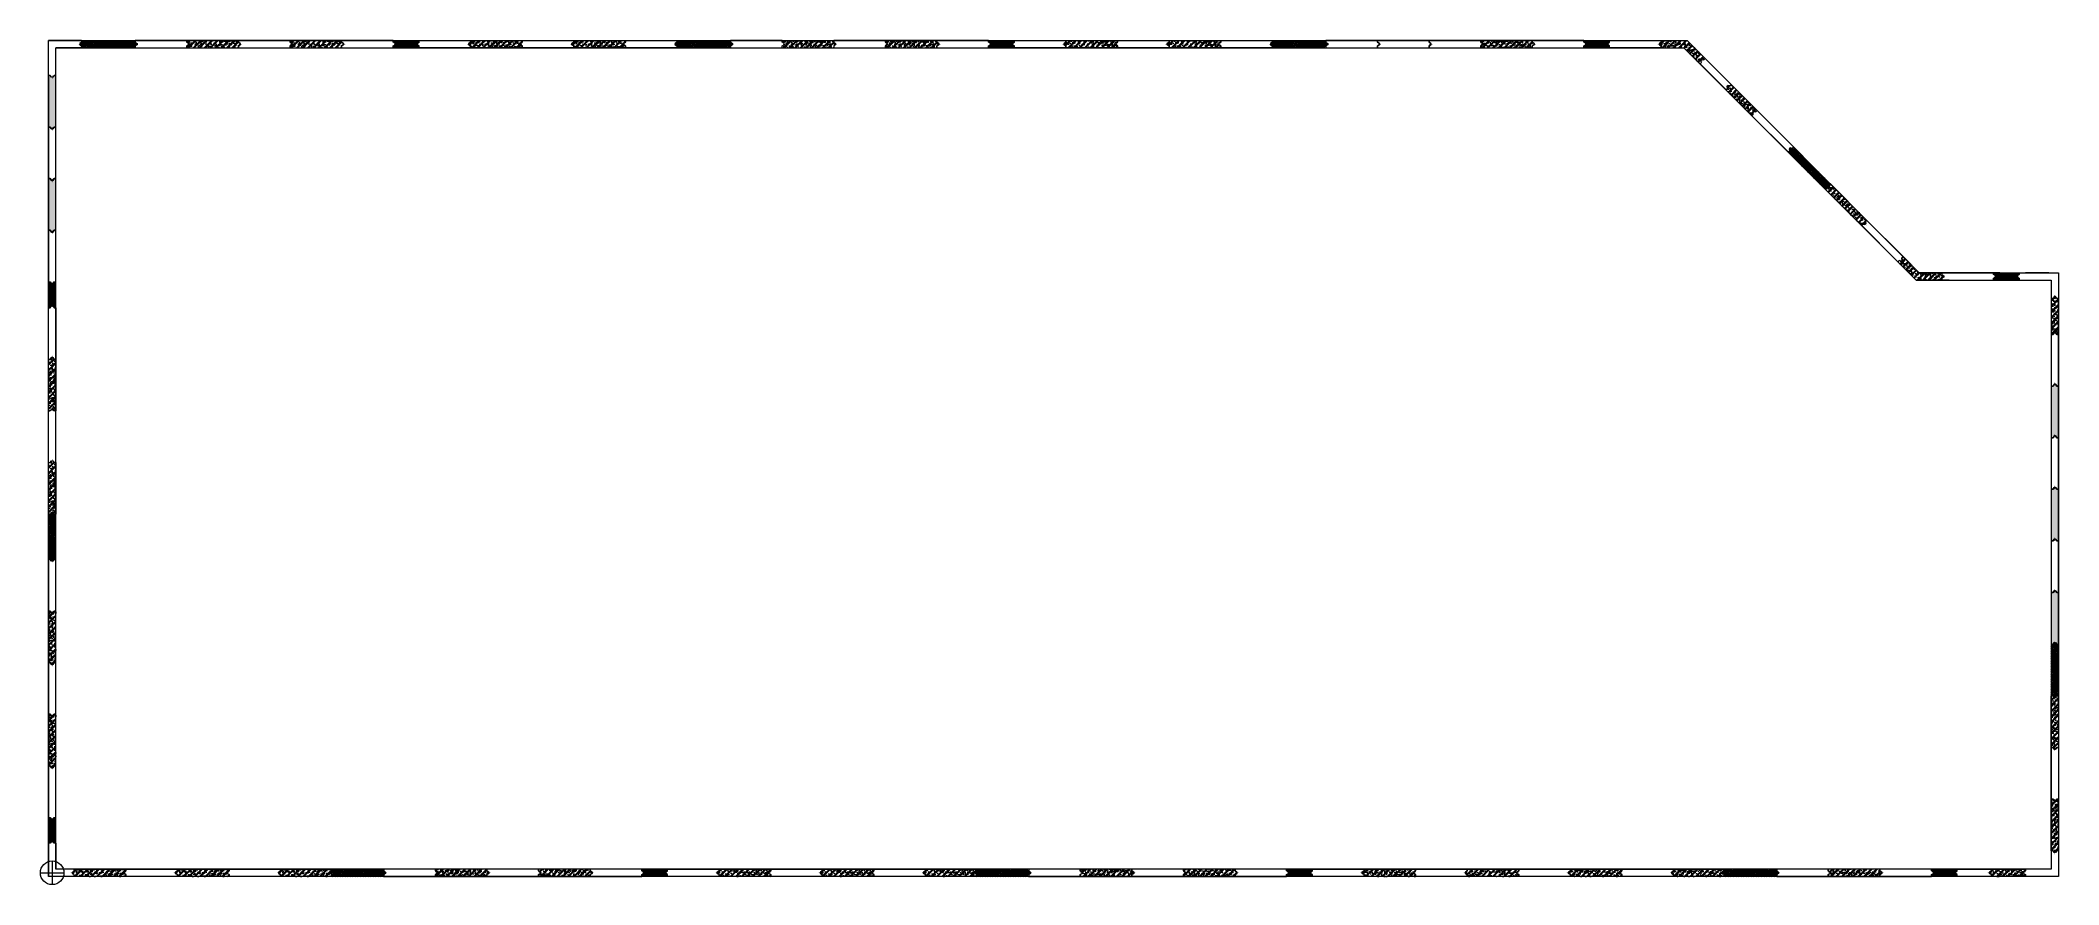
# Model space of a CAD drawing. Header units: millimetres. Extents: x -1281 to 217800, y -1281 to 90300.
import ezdxf

# ---------------------------------------------------------------- set-up
doc = ezdxf.new("R2010")
doc.units = ezdxf.units.MM
doc.layers.get('Defpoints').update_dxf_attribs({"color": 151, "lineweight": 9})
doc.layers.add('A-SYM', color=7, linetype='Continuous')
doc.layers.add('NDC_S_DIAPHGRAM WALL', color=3, linetype='Continuous', lineweight=20)
doc.layers.add('NDC_S_HATCH COLUMN AND WALL', color=251, linetype='Continuous', lineweight=13)
pattern_1 = [(50, (0, 0), (717.2602, -62.7521), [75, -825]), (355, (0, 0), (-138.7513, 752.1921), [60, -660]), (100.4514, (59.8, -5.2), (578.5094, 689.4395), [63.7402, -701.142]), (46.1842, (0, 200), (1067.241, -165.519), [112.5, -1237.5]), (96.6356, (88.9, 186.2), (934.6627, 974.118), [95.6103, -1051.713]), (351.1842, (0, 200), (934.662, 974.1186), [90, -990]), (21, (100, 150), (596.907, -402.6189), [75, -825]), (326, (100, 150), (243.3153, 725.15), [60, -660]), (71.4514, (149.74, 116.45), (840.2226, 322.5305), [63.7402, -701.142]), (37.5, (0, 0), (12.15986, 332.89385), [0, -652, 0, -670, 0, -662.5]), (7.5, (0, 0), (263.06954, 394.4117), [0, -382, 0, -637, 0, -252.5]), (327.5, (-223, 0), (533.82244, -22.55487), [0, -250, 0, -780, 0, -1035]), (317.5, (-323, 0), (583.1862, 100.105), [0, -325, 0, -518, 0, -735]), (45, (0, 0), (-300.5204, 300.5204), []), (45, (0, 122.5), (-300.5204, 300.5204), [])]

# ---------------------------------------------------------------- blocks, each defined once
blk = doc.blocks.new('x_tuongvay$0$1')
at = {"layer": 'NDC_S_DIAPHGRAM WALL', "ltscale": 0.01}
for p, q in [((530017, 524834), (535617, 524834)), ((530017, 524634), (530017, 524834)), ((530217, 524509), (530017, 524634)), ((530017, 524234), (530217, 524359)), ((530017, 524034), (530017, 524234)), ((535617, 524034), (530017, 524034)), ((530217, 524359), (530217, 524509)), ((535617, 524834), (535617, 524634)), ((535617, 524634), (535817, 524509)), ((535817, 524359), (535617, 524234)), ((535617, 524234), (535617, 524034)), ((535817, 524509), (535817, 524359))]:
    blk.add_line(p, q, dxfattribs=at)
at = {"layer": 'NDC_S_DIAPHGRAM WALL', "ltscale": 50, "const_width": 30}
for points in [[(530324, 524434), (530024, 524434)], [(535710, 524434), (536010, 524434)]]:
    blk.add_lwpolyline(points, dxfattribs=at)
at = {"layer": 'NDC_S_DIAPHGRAM WALL', "ltscale": 50, "const_width": 40}
for points in [[(530237, 524434, -1), (530197, 524434, -1)], [(535797, 524434, 1), (535837, 524434, 1)]]:
    blk.add_lwpolyline(points, format="xyb", close=True, dxfattribs=at)
blk = doc.blocks.new('tv2')
at = {"layer": 'NDC_S_DIAPHGRAM WALL'}
for p, q in [((1450, 95328), (1450, 99128)), ((5050, 99128), (1450, 99128)), ((5050, 98328), (2250, 98328)), ((2250, 95328), (2250, 98328))]:
    blk.add_line(p, q, dxfattribs=at)
at = {"layer": 'NDC_S_DIAPHGRAM WALL', "ltscale": 0.01}
for p, q in [((5050, 98928), (4850, 98803)), ((4850, 98803), (4850, 98653)), ((4850, 98653), (5050, 98528)), ((5050, 99128), (5050, 98928)), ((5050, 98528), (5050, 98328)), ((1650, 95328), (1450, 95328)), ((1775, 95128), (1650, 95328)), ((1925, 95128), (1775, 95128)), ((2050, 95328), (1925, 95128)), ((2250, 95328), (2050, 95328))]:
    blk.add_line(p, q, dxfattribs=at)
at = {"layer": 'NDC_S_DIAPHGRAM WALL', "ltscale": 50, "const_width": 30}
for points in [[(4742, 98728), (5042, 98728)], [(1850, 95235), (1850, 94935)]]:
    blk.add_lwpolyline(points, dxfattribs=at)
at = {"layer": 'NDC_S_DIAPHGRAM WALL', "ltscale": 50, "const_width": 40}
for points in [[(4830, 98728, -1), (4870, 98728, -1)], [(1850, 95148, 1), (1850, 95108, 1)]]:
    blk.add_lwpolyline(points, format="xyb", close=True, dxfattribs=at)
blk = doc.blocks.new('TV3')
at = {"layer": 'NDC_S_DIAPHGRAM WALL', "ltscale": 0.01}
for p, q in [((-200, -3070), (-400, -3070)), ((-75, -2870), (-200, -3070)), ((75, -2870), (-75, -2870)), ((200, -3070), (75, -2870)), ((400, -3070), (200, -3070)), ((2200, -6195), (2400, -6070)), ((2200, -6345), (2200, -6195)), ((2400, -6470), (2200, -6345)), ((2400, -6070), (2400, -5870)), ((2400, -6670), (2400, -6470))]:
    blk.add_line(p, q, dxfattribs=at)
at = {"layer": 'NDC_S_DIAPHGRAM WALL'}
for p, q in [((-400, -3070), (-400, -6670)), ((400, -3070), (400, -5870)), ((2400, -5870), (400, -5870)), ((2400, -6670), (-400, -6670))]:
    blk.add_line(p, q, dxfattribs=at)
at = {"layer": 'NDC_S_DIAPHGRAM WALL', "ltscale": 50, "const_width": 40}
for points in [[(0, -2890, -1), (0, -2850, -1)], [(2180, -6270, 1), (2220, -6270, 1)]]:
    blk.add_lwpolyline(points, format="xyb", close=True, dxfattribs=at)
at = {"layer": 'NDC_S_DIAPHGRAM WALL', "ltscale": 50, "const_width": 30}
for points in [[(0, -2977), (0, -2677)], [(2093, -6270), (2393, -6270)]]:
    blk.add_lwpolyline(points, dxfattribs=at)
blk = doc.blocks.new('tv4')
at = {"layer": 'NDC_S_DIAPHGRAM WALL', "ltscale": 0.01}
for p, q in [((206600, -4210), (206800, -4085)), ((206600, -4360), (206600, -4210)), ((206800, -4485), (206600, -4360)), ((206800, -4085), (206800, -3885)), ((206800, -3885), (210500, -3885)), ((210500, -4085), (210300, -4210)), ((210300, -4210), (210300, -4360)), ((210300, -4360), (210500, -4485)), ((210500, -3885), (210500, -4085)), ((206800, -4685), (206800, -4485)), ((210500, -4685), (206800, -4685)), ((210500, -4485), (210500, -4685))]:
    blk.add_line(p, q, dxfattribs=at)
at = {"layer": 'NDC_S_DIAPHGRAM WALL', "ltscale": 50, "const_width": 30}
for points in [[(206707, -4285), (206407, -4285)], [(210193, -4285), (210493, -4285)]]:
    blk.add_lwpolyline(points, dxfattribs=at)
at = {"layer": 'NDC_S_DIAPHGRAM WALL', "ltscale": 50, "const_width": 40}
for points in [[(206620, -4285, 1), (206580, -4285, 1)], [(210280, -4285, -1), (210320, -4285, -1)]]:
    blk.add_lwpolyline(points, format="xyb", close=True, dxfattribs=at)
blk = doc.blocks.new('tv5')
at = {"layer": 'NDC_S_DIAPHGRAM WALL', "ltscale": 0.01}
for p, q in [((221485, 62300), (221285, 62300)), ((221285, 62300), (221285, 58400)), ((221610, 62500), (221485, 62300)), ((221760, 62500), (221610, 62500)), ((221885, 62300), (221760, 62500)), ((222085, 62300), (221885, 62300)), ((222085, 58400), (222085, 62300)), ((221285, 58400), (221485, 58400)), ((221485, 58400), (221610, 58600)), ((221610, 58600), (221760, 58600)), ((221760, 58600), (221885, 58400)), ((221885, 58400), (222085, 58400))]:
    blk.add_line(p, q, dxfattribs=at)
at = {"layer": 'NDC_S_DIAPHGRAM WALL', "ltscale": 50, "const_width": 40}
for points in [[(221685, 62480, -1), (221685, 62520, -1)], [(221685, 58620, 1), (221685, 58580, 1)]]:
    blk.add_lwpolyline(points, format="xyb", close=True, dxfattribs=at)
at = {"layer": 'NDC_S_DIAPHGRAM WALL', "ltscale": 50, "const_width": 30}
for points in [[(221685, 62393), (221685, 62693)], [(221685, 58707), (221685, 58407)]]:
    blk.add_lwpolyline(points, dxfattribs=at)
blk = doc.blocks.new('tv6')
at = {"layer": 'NDC_S_DIAPHGRAM WALL', "ltscale": 0.01}
for p, q in [((175083, 95249), (175283, 95374)), ((175083, 95099), (175083, 95249)), ((175283, 94974), (175083, 95099)), ((175283, 95374), (175283, 95574)), ((175283, 94774), (175283, 94974)), ((179497, 93028), (179639, 93170)), ((179586, 93400), (179692, 93506)), ((179639, 93170), (179586, 93400)), ((179692, 93506), (179922, 93453)), ((179922, 93453), (180063, 93594))]:
    blk.add_line(p, q, dxfattribs=at)
at = {"layer": 'NDC_S_DIAPHGRAM WALL'}
for p, q in [((175283, 95574), (178083, 95574)), ((175283, 94774), (177752, 94774)), ((177752, 94774), (179497, 93028)), ((178083, 95574), (180063, 93594))]:
    blk.add_line(p, q, dxfattribs=at)
at = {"layer": 'NDC_S_DIAPHGRAM WALL', "ltscale": 50, "const_width": 30}
for points in [[(175191, 95174), (174891, 95174)], [(179563, 93529), (179775, 93316)]]:
    blk.add_lwpolyline(points, dxfattribs=at)
at = {"layer": 'NDC_S_DIAPHGRAM WALL', "ltscale": 50, "const_width": 40}
for points in [[(175103, 95174, 1), (175063, 95174, 1)], [(179625, 93467, 1), (179653, 93439, 1)]]:
    blk.add_lwpolyline(points, format="xyb", close=True, dxfattribs=at)
blk = doc.blocks.new('tv7')
at = {"layer": 'NDC_S_DIAPHGRAM WALL', "ltscale": 0.01}
for p, q in [((179756, 88634), (179898, 88775)), ((182574, 85816), (179756, 88634)), ((179845, 89005), (179951, 89111)), ((179898, 88775), (179845, 89005)), ((179951, 89111), (180181, 89058)), ((180181, 89058), (180322, 89199)), ((180322, 89199), (183140, 86381)), ((182716, 85957), (182574, 85816)), ((182769, 86293), (182663, 86187)), ((182663, 86187), (182716, 85957)), ((182999, 86240), (182769, 86293)), ((183140, 86381), (182999, 86240))]:
    blk.add_line(p, q, dxfattribs=at)
at = {"layer": 'NDC_S_DIAPHGRAM WALL', "ltscale": 50, "const_width": 30}
for points in [[(179974, 88982), (179762, 89194)], [(182640, 86316), (182852, 86104)]]:
    blk.add_lwpolyline(points, dxfattribs=at)
at = {"layer": 'NDC_S_DIAPHGRAM WALL', "ltscale": 50, "const_width": 40}
for points in [[(179912, 89044, 1), (179884, 89072, 1)], [(182702, 86254, -1), (182730, 86226, -1)]]:
    blk.add_lwpolyline(points, format="xyb", close=True, dxfattribs=at)

msp = doc.modelspace()

# ---------------------------------------------------------------- hatches: boundary and pattern name
at = {"layer": 'NDC_S_HATCH COLUMN AND WALL', "ltscale": 500}
h = msp.add_hatch(dxfattribs=at)
h.set_pattern_fill('ANSI37', color=256, scale=50, angle=100)
h.paths.add_polyline_path([(9020, 89500), (9020, 89700), (9220, 89825), (9220, 89880, -0.4142131), (9200, 89900, -0.4142131), (9220, 89920), (9220, 89975), (9020, 90100), (9020, 90300), (3200, 90300), (3200, 90100), (3000, 89975), (3000, 89920, -0.4142131), (3020, 89900, -0.4142131), (3000, 89880), (3000, 89825), (3200, 89700), (3200, 89500)])
at = {"layer": 'NDC_S_HATCH COLUMN AND WALL'}
h = msp.add_hatch(dxfattribs=at)
h.set_pattern_fill('BT-01', color=256, scale=100, pattern_type=2)
h.set_pattern_definition([(50, (-11200, -2642), (717.2602, -62.752), [75, -825]), (355, (-11200, -2642), (-138.7513, 752.192), [60, -660]), (100.4514, (-11140.2, -2647.2), (578.5094, 689.4395), [63.74, -701.142]), (46.1842, (-11200, -2442), (1067.241, -165.519), [112.5, -1237.5]), (96.6356, (-11111.1, -2455.8), (934.663, 974.118), [95.61, -1051.713]), (351.1842, (-11200, -2442), (934.662, 974.119), [90, -990]), (21, (-11100, -2492), (596.907, -402.619), [75, -825]), (326, (-11100, -2492), (243.3153, 725.15), [60, -660]), (71.4514, (-11050.26, -2525.5), (840.2226, 322.5305), [63.74, -701.142]), (37.5, (-11200, -2641.97), (12.15986, 332.89385), [0, -652, 0, -670, 0, -662.5]), (7.5, (-11200, -2641.97), (263.0695, 394.4117), [0, -382, 0, -637, 0, -252.5]), (327.5, (-11423, -2641.97), (533.8224, -22.5549), [0, -250, 0, -780, 0, -1035]), (317.5, (-11523, -2641.97), (583.1862, 100.105), [0, -325, 0, -518, 0, -735]), (45, (-11200, -2641.97), (-300.5204, 300.5204), []), (45, (-11200, -2519.47), (-300.5204, 300.5204), [])])
h.paths.add_polyline_path([(20420, 89825), (20420, 89880, -0.4142141), (20400, 89900, -0.4142141), (20420, 89920), (20420, 89975), (20220, 90100), (20220, 90300), (14620, 90300), (14620, 90100), (14820, 89975), (14820, 89920, -0.4142141), (14840, 89900, -0.4142141), (14820, 89880), (14820, 89825), (14620, 89700), (14620, 89500), (20220, 89500), (20220, 89700)])
h = msp.add_hatch(dxfattribs=at)
h.set_pattern_fill('BT-01', color=256, scale=100, pattern_type=2)
h.set_pattern_definition([(50, (8e-06, -2642), (717.2602, -62.752), [75, -825]), (355, (8e-06, -2642), (-138.7513, 752.192), [60, -660]), (100.4514, (59.8, -2647.2), (578.5094, 689.4395), [63.74, -701.142]), (46.1842, (8e-06, -2442), (1067.241, -165.519), [112.5, -1237.5]), (96.6356, (88.9, -2455.8), (934.663, 974.118), [95.61, -1051.713]), (351.1842, (8e-06, -2442), (934.662, 974.119), [90, -990]), (21, (100, -2492), (596.907, -402.619), [75, -825]), (326, (100, -2492), (243.3153, 725.15), [60, -660]), (71.4514, (149.74, -2525.5), (840.2226, 322.5305), [63.74, -701.142]), (37.5, (8e-06, -2641.97), (12.15986, 332.89385), [0, -652, 0, -670, 0, -662.5]), (7.5, (8e-06, -2641.97), (263.0695, 394.4117), [0, -382, 0, -637, 0, -252.5]), (327.5, (-223, -2641.97), (533.8224, -22.5549), [0, -250, 0, -780, 0, -1035]), (317.5, (-323, -2641.97), (583.1862, 100.105), [0, -325, 0, -518, 0, -735]), (45, (8e-06, -2641.97), (-300.5204, 300.5204), []), (45, (8e-06, -2519.47), (-300.5204, 300.5204), [])])
h.paths.add_polyline_path([(31620, 89825), (31620, 89880, -0.4142141), (31600, 89900, -0.4142141), (31620, 89920), (31620, 89975), (31420, 90100), (31420, 90300), (25820, 90300), (25820, 90100), (26020, 89975), (26020, 89920, -0.4142141), (26040, 89900, -0.4142141), (26020, 89880), (26020, 89825), (25820, 89700), (25820, 89500), (31420, 89500), (31420, 89700)])
at = {"layer": 'NDC_S_HATCH COLUMN AND WALL', "ltscale": 500}
h = msp.add_hatch(dxfattribs=at)
h.set_pattern_fill('ANSI31', color=256, scale=25)
h.paths.add_polyline_path([(37020, 90300), (37020, 90100), (37220, 89975), (37220, 89920, -0.4142131), (37240, 89900, -0.4142131), (37220, 89880), (37220, 89825), (37020, 89700), (37020, 89500), (39823, 89500), (39823, 89700), (39623, 89825), (39623, 89880, -0.4142131), (39603, 89900, -0.4142131), (39623, 89920), (39623, 89975), (39823, 90100), (39823, 90300)])
at = {"layer": 'NDC_S_HATCH COLUMN AND WALL'}
h = msp.add_hatch(dxfattribs=at)
h.set_pattern_fill('BT-01', color=256, scale=100, pattern_type=2)
h.set_pattern_definition([(50, (8e-06, -3013.7), (717.2602, -62.752), [75, -825]), (355, (8e-06, -3013.7), (-138.7513, 752.192), [60, -660]), (100.4514, (59.8, -3018.9), (578.5094, 689.4395), [63.74, -701.142]), (46.1842, (8e-06, -2813.7), (1067.241, -165.519), [112.5, -1237.5]), (96.6356, (88.9, -2827.5), (934.663, 974.118), [95.61, -1051.713]), (351.1842, (8e-06, -2813.7), (934.662, 974.119), [90, -990]), (21, (100, -2863.7), (596.907, -402.619), [75, -825]), (326, (100, -2863.7), (243.3153, 725.15), [60, -660]), (71.4514, (149.74, -2897.2), (840.2226, 322.5305), [63.74, -701.142]), (37.5, (8e-06, -3013.68), (12.15986, 332.89385), [0, -652, 0, -670, 0, -662.5]), (7.5, (8e-06, -3013.7), (263.0695, 394.4117), [0, -382, 0, -637, 0, -252.5]), (327.5, (-223, -3013.68), (533.82244, -22.5549), [0, -250, 0, -780, 0, -1035]), (317.5, (-323, -3013.7), (583.1862, 100.105), [0, -325, 0, -518, 0, -735]), (45, (8e-06, -3013.7), (-300.5204, 300.5204), []), (45, (8e-06, -2891.2), (-300.5204, 300.5204), [])])
h.paths.add_polyline_path([(51023, 90300), (45423, 90300), (45423, 90100), (45223, 89975), (45223, 89900), (45243, 89900, -0.4142141), (45223, 89880), (45223, 89825), (45423, 89700), (45423, 89500), (51023, 89500), (51023, 89700), (50823, 89825), (50823, 89900), (50803, 89900, -0.4142141), (50823, 89920), (50823, 89975), (51023, 90100)])
h = msp.add_hatch(dxfattribs=at)
h.set_pattern_fill('BT-01', color=256, scale=100, pattern_type=2)
h.set_pattern_definition([(50, (11200, -3013.7), (717.2602, -62.752), [75, -825]), (355, (11200, -3013.7), (-138.7513, 752.192), [60, -660]), (100.4514, (11259.8, -3018.9), (578.5094, 689.4395), [63.74, -701.142]), (46.1842, (11200, -2813.7), (1067.241, -165.519), [112.5, -1237.5]), (96.6356, (11288.9, -2827.5), (934.663, 974.118), [95.61, -1051.713]), (351.1842, (11200, -2813.7), (934.662, 974.119), [90, -990]), (21, (11300, -2863.7), (596.907, -402.619), [75, -825]), (326, (11300, -2863.7), (243.3153, 725.15), [60, -660]), (71.4514, (11349.74, -2897.2), (840.2226, 322.5305), [63.74, -701.142]), (37.5, (11200, -3013.68), (12.15986, 332.89385), [0, -652, 0, -670, 0, -662.5]), (7.5, (11200, -3013.7), (263.0695, 394.4117), [0, -382, 0, -637, 0, -252.5]), (327.5, (10977, -3013.68), (533.82244, -22.5549), [0, -250, 0, -780, 0, -1035]), (317.5, (10877, -3013.7), (583.1862, 100.105), [0, -325, 0, -518, 0, -735]), (45, (11200, -3013.7), (-300.5204, 300.5204), []), (45, (11200, -2891.2), (-300.5204, 300.5204), [])])
h.paths.add_polyline_path([(62223, 90300), (56623, 90300), (56623, 90100), (56423, 89975), (56423, 89900), (56443, 89900, -0.4142141), (56423, 89880), (56423, 89825), (56623, 89700), (56623, 89500), (62223, 89500), (62223, 89700), (62023, 89825), (62023, 89900), (62003, 89900, -0.4142141), (62023, 89920), (62023, 89975), (62223, 90100)])
at = {"layer": 'NDC_S_HATCH COLUMN AND WALL', "ltscale": 500}
h = msp.add_hatch(dxfattribs=at)
h.set_pattern_fill('ANSI37', color=256, scale=50, angle=100)
h.paths.add_polyline_path([(73643, 90300), (67823, 90300), (67823, 90100), (67623, 89975), (67623, 89920, -0.4142131), (67643, 89900, -0.4142131), (67623, 89880), (67623, 89825), (67823, 89700), (67823, 89500), (73643, 89500), (73643, 89700), (73843, 89825), (73843, 89880, -0.4142131), (73823, 89900, -0.4142131), (73843, 89920), (73843, 89975), (73643, 90100)])
at = {"layer": 'NDC_S_HATCH COLUMN AND WALL'}
h = msp.add_hatch(dxfattribs=at)
h.set_pattern_fill('BT-01', color=256, scale=100, pattern_type=2)
h.set_pattern_definition([(50, (-11200, 0), (717.2602, -62.7521), [75, -825]), (355, (-11200, 0), (-138.7513, 752.192), [60, -660]), (100.4514, (-11140.2, -5.2), (578.5094, 689.4395), [63.74, -701.142]), (46.1842, (-11200, 200), (1067.241, -165.519), [112.5, -1237.5]), (96.6356, (-11111.1, 186.2), (934.663, 974.118), [95.61, -1051.713]), (351.1842, (-11200, 200), (934.662, 974.119), [90, -990]), (21, (-11100, 150), (596.907, -402.619), [75, -825]), (326, (-11100, 150), (243.3153, 725.15), [60, -660]), (71.4514, (-11050.26, 116.45), (840.2226, 322.5305), [63.74, -701.142]), (37.5, (-11200, 0), (12.15986, 332.89385), [0, -652, 0, -670, 0, -662.5]), (7.5, (-11200, 0), (263.0695, 394.4117), [0, -382, 0, -637, 0, -252.5]), (327.5, (-11423, 0), (533.82244, -22.55487), [0, -250, 0, -780, 0, -1035]), (317.5, (-11523, 0), (583.1862, 100.105), [0, -325, 0, -518, 0, -735]), (45, (-11200, 0), (-300.5204, 300.5204), []), (45, (-11200, 122.5), (-300.5204, 300.5204), [])])
h.paths.add_polyline_path([(85043, 89825), (85043, 89900), (85023, 89900, -0.4142134), (85043, 89920), (85043, 89975), (84843, 90100), (84843, 90300), (79243, 90300), (79243, 90100), (79443, 89975), (79443, 89825), (79243, 89700), (79243, 89500), (84843, 89500), (84843, 89700)])
h = msp.add_hatch(dxfattribs=at)
h.set_pattern_fill('BT-01', color=256, scale=100, pattern_type=2)
h.set_pattern_definition(pattern_1)
h.paths.add_polyline_path([(96243, 89825), (96243, 89900), (96223, 89900, -0.4142134), (96243, 89920), (96243, 89975), (96043, 90100), (96043, 90300), (90443, 90300), (90443, 90100), (90643, 89975), (90643, 89825), (90443, 89700), (90443, 89500), (96043, 89500), (96043, 89700)])
at = {"layer": 'NDC_S_HATCH COLUMN AND WALL', "ltscale": 500}
h = msp.add_hatch(dxfattribs=at)
h.set_pattern_fill('ANSI31', color=256, scale=25)
h.paths.add_polyline_path([(104243, 89975), (104443, 90100), (104443, 90300), (101643, 90300), (101643, 90100), (101843, 89975), (101843, 89920, -0.4142131), (101863, 89900, -0.4142131), (101843, 89880), (101843, 89825), (101643, 89700), (101643, 89500), (104443, 89500), (104443, 89700), (104243, 89825), (104243, 89880, -0.4142131), (104223, 89900, -0.4142131), (104243, 89920)])
at = {"layer": 'NDC_S_HATCH COLUMN AND WALL'}
h = msp.add_hatch(dxfattribs=at)
h.set_pattern_fill('BT-01', color=256, scale=100, pattern_type=2)
h.set_pattern_definition([(50, (0, -2241.6), (717.2602, -62.7521), [75, -825]), (355, (0, -2241.6), (-138.7513, 752.192), [60, -660]), (100.4514, (59.8, -2246.84), (578.5094, 689.4395), [63.7402, -701.142]), (46.1842, (0, -2041.6), (1067.241, -165.519), [112.5, -1237.5]), (96.6356, (88.9, -2055.4), (934.663, 974.118), [95.61, -1051.713]), (351.1842, (0, -2041.6), (934.662, 974.119), [90, -990]), (21, (100, -2091.6), (596.907, -402.619), [75, -825]), (326, (100, -2091.6), (243.3153, 725.15), [60, -660]), (71.4514, (149.74, -2125.2), (840.2226, 322.5305), [63.7402, -701.142]), (37.5, (0, -2241.61), (12.15986, 332.89385), [0, -652, 0, -670, 0, -662.5]), (7.5, (0, -2241.6), (263.0695, 394.4117), [0, -382, 0, -637, 0, -252.5]), (327.5, (-223, -2241.61), (533.82244, -22.55487), [0, -250, 0, -780, 0, -1035]), (317.5, (-323, -2241.6), (583.1862, 100.105), [0, -325, 0, -518, 0, -735]), (45, (0, -2241.6), (-300.5204, 300.5204), []), (45, (0, -2119.1), (-300.5204, 300.5204), [])])
h.paths.add_polyline_path([(115643, 90300), (110043, 90300), (110043, 90100), (109843, 89975), (109843, 89920, -0.4142141), (109863, 89900, -0.4142141), (109843, 89880), (109843, 89825), (110043, 89700), (110043, 89500), (115643, 89500), (115643, 89700), (115443, 89825), (115443, 89880, -0.4142141), (115423, 89900, -0.4142141), (115443, 89920), (115443, 89975), (115643, 90100)])
h = msp.add_hatch(dxfattribs=at)
h.set_pattern_fill('BT-01', color=256, scale=100, pattern_type=2)
h.set_pattern_definition([(50, (11200, -2241.6), (717.2602, -62.7521), [75, -825]), (355, (11200, -2241.6), (-138.7513, 752.192), [60, -660]), (100.4514, (11259.8, -2246.84), (578.5094, 689.4395), [63.7402, -701.142]), (46.1842, (11200, -2041.6), (1067.241, -165.519), [112.5, -1237.5]), (96.6356, (11288.9, -2055.4), (934.663, 974.118), [95.61, -1051.713]), (351.1842, (11200, -2041.6), (934.662, 974.119), [90, -990]), (21, (11300, -2091.6), (596.907, -402.619), [75, -825]), (326, (11300, -2091.6), (243.3153, 725.15), [60, -660]), (71.4514, (11349.74, -2125.2), (840.2226, 322.5305), [63.7402, -701.142]), (37.5, (11200, -2241.61), (12.15986, 332.89385), [0, -652, 0, -670, 0, -662.5]), (7.5, (11200, -2241.6), (263.0695, 394.4117), [0, -382, 0, -637, 0, -252.5]), (327.5, (10977, -2241.61), (533.82244, -22.55487), [0, -250, 0, -780, 0, -1035]), (317.5, (10877, -2241.6), (583.1862, 100.105), [0, -325, 0, -518, 0, -735]), (45, (11200, -2241.6), (-300.5204, 300.5204), []), (45, (11200, -2119.1), (-300.5204, 300.5204), [])])
h.paths.add_polyline_path([(126843, 90300), (121243, 90300), (121243, 90100), (121043, 89975), (121043, 89920, -0.4142141), (121063, 89900, -0.4142141), (121043, 89880), (121043, 89825), (121243, 89700), (121243, 89500), (126843, 89500), (126843, 89700), (126643, 89825), (126643, 89880, -0.4142141), (126623, 89900, -0.4142141), (126643, 89920), (126643, 89975), (126843, 90100)])
at = {"layer": 'NDC_S_HATCH COLUMN AND WALL', "ltscale": 500}
h = msp.add_hatch(dxfattribs=at)
h.set_pattern_fill('ANSI37', color=256, scale=50, angle=100)
h.paths.add_polyline_path([(138483, 89900, -0.4142141), (138463, 89880), (138463, 89825), (138263, 89700), (138263, 89500), (132443, 89500), (132443, 89700), (132243, 89825), (132243, 89880, -0.4142141), (132223, 89900, -0.4142141), (132243, 89920), (132243, 89975), (132443, 90100), (132443, 90300), (138263, 90300), (138263, 90100), (138463, 89975), (138463, 89920, -0.4142141)])
at = {"layer": 'NDC_S_HATCH COLUMN AND WALL'}
h = msp.add_hatch(dxfattribs=at)
h.set_pattern_fill('BT-01', color=256, scale=100, pattern_type=2)
h.set_pattern_definition([(50, (-1e-09, -2076.5), (717.2602, -62.7521), [75, -825]), (355, (-1e-09, -2076.5), (-138.7513, 752.192), [60, -660]), (100.4514, (59.8, -2081.74), (578.5094, 689.4395), [63.7402, -701.142]), (46.1842, (-1e-09, -1876.5), (1067.241, -165.519), [112.5, -1237.5]), (96.6356, (88.9, -1890.3), (934.6627, 974.118), [95.61, -1051.713]), (351.1842, (-1e-09, -1876.5), (934.662, 974.1186), [90, -990]), (21, (100, -1926.5), (596.907, -402.6189), [75, -825]), (326, (100, -1926.5), (243.3153, 725.15), [60, -660]), (71.4514, (149.74, -1960.06), (840.2226, 322.5305), [63.7402, -701.142]), (37.5, (-1e-09, -2076.5), (12.15986, 332.89385), [0, -652, 0, -670, 0, -662.5]), (7.5, (-1e-09, -2076.5), (263.06954, 394.4117), [0, -382, 0, -637, 0, -252.5]), (327.5, (-223, -2076.5), (533.82244, -22.55487), [0, -250, 0, -780, 0, -1035]), (317.5, (-323, -2076.5), (583.1862, 100.105), [0, -325, 0, -518, 0, -735]), (45, (-1e-09, -2076.5), (-300.5204, 300.5204), []), (45, (-1e-09, -1954), (-300.5204, 300.5204), [])])
h.paths.add_polyline_path([(160863, 89880, -0.4142141), (160843, 89900, -0.4142141), (160863, 89920), (160863, 89975), (160663, 90100), (160663, 90300), (155063, 90300), (155063, 90100), (155263, 89975), (155263, 89920, -0.4142141), (155283, 89900, -0.4142141), (155263, 89880), (155263, 89825), (155063, 89700), (155063, 89500), (160663, 89500), (160663, 89700), (160863, 89825)])
at = {"layer": 'NDC_S_HATCH COLUMN AND WALL', "ltscale": 500}
h = msp.add_hatch(dxfattribs=at)
h.set_pattern_fill('ANSI31', color=256, scale=25)
h.paths.add_polyline_path([(168843, 89900, -0.4142131), (168863, 89920), (168863, 89975), (169063, 90100), (169063, 90300), (166263, 90300), (166263, 90100), (166463, 89975), (166463, 89920, -0.4142131), (166483, 89900, -0.4142131), (166463, 89880), (166463, 89825), (166263, 89700), (166263, 89500), (169063, 89500), (169063, 89700), (168863, 89825), (168863, 89880, -0.4142131)])
at = {"layer": 'NDC_S_HATCH COLUMN AND WALL'}
h = msp.add_hatch(dxfattribs=at)
h.set_pattern_fill('BT-01', color=256, scale=100, pattern_type=2)
h.set_pattern_definition(pattern_1)
h.paths.add_polyline_path([(177463, 90300), (174663, 90300), (174663, 90100), (174463, 89975), (174463, 89920, -0.414214), (174483, 89900, -0.414214), (174463, 89880), (174463, 89825), (174663, 89700), (174663, 89500), (177132, 89500), (178877, 87754), (179019, 87896), (178966, 88126), (179005, 88165, -0.4142141), (179005, 88193), (179005, 88193, -0.4142131), (179033, 88193), (179072, 88232), (179302, 88179), (179443, 88320)])
h = msp.add_hatch(dxfattribs=at)
h.set_pattern_fill('BT-01', color=256, scale=100, pattern_type=2)
h.set_pattern_definition(pattern_1)
h.paths.add_polyline_path([(400, 75300), (200, 75300), (75, 75100), (-75, 75100), (-200, 75300), (-400, 75300), (-400, 69700), (-200, 69700), (-75, 69500), (75, 69500), (200, 69700), (400, 69700)])
h.paths.add_polyline_path([(400, 86500), (200, 86500), (75, 86300), (-75, 86300), (-200, 86500), (-400, 86500), (-400, 80900), (-200, 80900), (-75, 80700), (75, 80700), (200, 80900), (400, 80900)])
h = msp.add_hatch(dxfattribs=at)
h.set_pattern_fill('BT-01', color=256, scale=100, pattern_type=2)
h.set_pattern_definition(pattern_1)
h.paths.add_polyline_path([(182261, 85502), (182119, 85361), (181890, 85414), (181851, 85375, -0.4142131), (181851, 85347, -0.4142131), (181823, 85347), (181784, 85308), (181837, 85078), (181695, 84937), (184513, 82119), (184655, 82260), (184602, 82490), (184640, 82529, -0.4142131), (184640, 82557, -0.4142131), (184669, 82557), (184708, 82596), (184937, 82543), (185079, 82685)])
at = {"layer": 'NDC_S_HATCH COLUMN AND WALL', "ltscale": 500}
h = msp.add_hatch(dxfattribs=at)
h.set_pattern_fill('ANSI37', color=256, scale=50, angle=100)
h.paths.add_polyline_path([(189039, 78725), (188897, 78583), (188667, 78636), (188629, 78597, -0.4142131), (188629, 78569, -0.4142131), (188600, 78569), (188561, 78530), (188614, 78301), (188473, 78159), (192433, 74199), (192574, 74341), (192804, 74288), (192843, 74327, -0.4142131), (192843, 74355, -0.4142131), (192871, 74355), (192910, 74394), (192857, 74624), (192999, 74765)])
at = {"layer": 'NDC_S_HATCH COLUMN AND WALL'}
h = msp.add_hatch(dxfattribs=at)
h.set_pattern_fill('BT-01', color=256, scale=100, pattern_type=2)
h.set_pattern_definition(pattern_1)
h.paths.add_polyline_path([(192999, 74765), (192857, 74624), (192910, 74394), (192871, 74355, -0.4142141), (192871, 74327, -0.4142141), (192843, 74327), (192804, 74288), (192574, 74341), (192433, 74199), (196393, 70240), (196534, 70381), (196764, 70328), (196803, 70367, -0.414214), (196803, 70395), (196803, 70395, -0.4142131), (196831, 70395), (196870, 70434), (196817, 70664), (196958, 70805)])
h = msp.add_hatch(dxfattribs=at)
h.set_pattern_fill('BT-01', color=256, scale=100, pattern_type=2)
h.set_pattern_definition(pattern_1)
h.paths.add_polyline_path([(205332, 64625), (205332, 64680, -0.4142131), (205312, 64700, -0.4142131), (205332, 64720), (205332, 64775), (205132, 64900), (205132, 65100), (202664, 65100), (202664, 65100), (200918, 66846), (200777, 66704), (200830, 66474), (200791, 66435, -0.4142141), (200791, 66407), (200791, 66407, -0.414213), (200763, 66407), (200724, 66368), (200494, 66421), (200353, 66280), (202332, 64300), (205132, 64300), (205132, 64500)])
at = {"layer": 'NDC_S_HATCH COLUMN AND WALL', "ltscale": 500}
h = msp.add_hatch(dxfattribs=at)
h.set_pattern_fill('ANSI31', color=256, scale=25)
h.paths.add_polyline_path([(400, 64100), (200, 64100), (75, 63900), (20, 63900, -0.4142131), (0, 63880, -0.4142131), (-20, 63900), (-75, 63900), (-200, 64100), (-400, 64100), (-400, 61300), (-200, 61300), (-75, 61500), (-20, 61500, -0.4142131), (0, 61520, -0.4142131), (20, 61500), (75, 61500), (200, 61300), (400, 61300)])
h = msp.add_hatch(dxfattribs=at)
h.set_pattern_fill('ANSI31', color=256, scale=25)
h.set_pattern_definition([(45, (-667.52, -1e-05), (-56.1266, 56.1266), [])])
h.paths.add_polyline_path([(213332, 64775), (213532, 64900), (213532, 65100), (210732, 65100), (210732, 64900), (210932, 64775), (210932, 64720, -0.4142131), (210952, 64700, -0.4142131), (210932, 64680), (210932, 64625), (210732, 64500), (210732, 64300), (213532, 64300), (213532, 64500), (213332, 64625), (213332, 64680, -0.4142131), (213312, 64700, -0.4142131), (213332, 64720)])
at = {"layer": 'NDC_S_HATCH COLUMN AND WALL'}
h = msp.add_hatch(dxfattribs=at)
h.set_pattern_fill('BT-01', color=256, scale=100, pattern_type=2)
h.set_pattern_definition([(50, (-4205.8, 28.9), (717.2602, -62.7521), [75, -825]), (355, (-4205.8, 28.9), (-138.7513, 752.1921), [60, -660]), (100.4514, (-4146, 23.7), (578.5094, 689.4395), [63.7402, -701.142]), (46.1842, (-4205.8, 228.9), (1067.241, -165.519), [112.5, -1237.5]), (96.6356, (-4116.8, 215.1), (934.6627, 974.118), [95.6103, -1051.713]), (351.1842, (-4205.8, 228.9), (934.662, 974.1186), [90, -990]), (21, (-4105.8, 178.9), (596.907, -402.6189), [75, -825]), (326, (-4105.8, 178.9), (243.3153, 725.15), [60, -660]), (71.4514, (-4056, 145.35), (840.2226, 322.5305), [63.7402, -701.142]), (37.5, (-4205.78, 28.9), (12.15986, 332.89385), [0, -652, 0, -670, 0, -662.5]), (7.5, (-4205.78, 28.9), (263.06954, 394.4117), [0, -382, 0, -637, 0, -252.5]), (327.5, (-4428.78, 28.9), (533.82244, -22.55487), [0, -250, 0, -780, 0, -1035]), (317.5, (-4528.78, 28.9), (583.1862, 100.105), [0, -325, 0, -518, 0, -735]), (45, (-4205.78, 28.9), (-300.5204, 300.5204), []), (45, (-4205.78, 151.4), (-300.5204, 300.5204), [])])
h.paths.add_polyline_path([(217800, 62329), (217600, 62329), (217475, 62529), (217420, 62529, -0.4142141), (217400, 62509, -0.4142141), (217380, 62529), (217325, 62529), (217200, 62329), (217000, 62329), (217000, 58429), (217200, 58429), (217325, 58629), (217380, 58629, -0.4142141), (217400, 58649, -0.4142141), (217420, 58629), (217475, 58629), (217600, 58429), (217800, 58429)])
h = msp.add_hatch(dxfattribs=at)
h.set_pattern_fill('BT-01', color=256, scale=100, pattern_type=2)
h.set_pattern_definition([(50, (-3168.17, -4e-09), (717.26, -62.752), [75, -825]), (355, (-3168.2, -4e-09), (-138.751, 752.192), [60, -660]), (100.4514, (-3108.4, -5.2), (578.509, 689.4395), [63.74, -701.142]), (46.1842, (-3168.2, 200), (1067.241, -165.519), [112.5, -1237.5]), (96.6356, (-3079.2, 186.2), (934.663, 974.118), [95.61, -1051.713]), (351.1842, (-3168.2, 200), (934.662, 974.119), [90, -990]), (21, (-3068.17, 150), (596.907, -402.619), [75, -825]), (326, (-3068.2, 150), (243.315, 725.15), [60, -660]), (71.4514, (-3018.4, 116.45), (840.223, 322.5305), [63.74, -701.142]), (37.5, (-3168.17, -4e-09), (12.1599, 332.8939), [0, -652, 0, -670, 0, -662.5]), (7.5, (-3168.17, -4e-09), (263.0695, 394.4117), [0, -382, 0, -637, 0, -252.5]), (327.5, (-3391.17, -4e-09), (533.8224, -22.5549), [0, -250, 0, -780, 0, -1035]), (317.5, (-3491.17, -4e-09), (583.186, 100.105), [0, -325, 0, -518, 0, -735]), (45, (-3168.17, -4e-09), (-300.5204, 300.5204), []), (45, (-3168.17, 122.5), (-300.5204, 300.5204), [])])
h.paths.add_polyline_path([(400, 55700), (200, 55700), (75, 55900), (0, 55900), (0, 55880, -0.4142141), (-20, 55900), (-75, 55900), (-200, 55700), (-400, 55700), (-400, 50100), (-200, 50100), (-75, 50300), (0, 50300), (0, 50320, -0.4142141), (20, 50300), (75, 50300), (200, 50100), (400, 50100)])
h = msp.add_hatch(dxfattribs=at)
h.set_pattern_fill('BT-01', color=256, scale=100, pattern_type=2)
h.set_pattern_definition(pattern_1)
h.paths.add_polyline_path([(217800, 52800), (217600, 52800), (217475, 53000), (217400, 53000), (217400, 52980, -0.4142137), (217380, 53000), (217325, 53000), (217200, 52800), (217000, 52800), (217000, 47200), (217200, 47200), (217325, 47400), (217400, 47400), (217400, 47420, -0.4142137), (217420, 47400), (217475, 47400), (217600, 47200), (217800, 47200)])
h.paths.add_polyline_path([(217800, 41600), (217600, 41600), (217475, 41800), (217400, 41800), (217400, 41780, -0.4142137), (217380, 41800), (217325, 41800), (217200, 41600), (217000, 41600), (217000, 36000), (217200, 36000), (217325, 36200), (217400, 36200), (217400, 36220, -0.4142137), (217420, 36200), (217475, 36200), (217600, 36000), (217800, 36000)])
h.paths.add_polyline_path([(217800, 30400), (217600, 30400), (217475, 30600), (217400, 30600), (217400, 30580, -0.4142137), (217380, 30600), (217325, 30600), (217200, 30400), (217000, 30400), (217000, 24800), (217200, 24800), (217325, 25000), (217420, 25000, -2.4142106), (217400, 25020, -0.4142141), (217420, 25000), (217475, 25000), (217600, 24800), (217800, 24800)])
h = msp.add_hatch(dxfattribs=at)
h.set_pattern_fill('BT-01', color=256, scale=100, pattern_type=2)
h.set_pattern_definition([(50, (-3168.17, -11200), (717.26, -62.752), [75, -825]), (355, (-3168.2, -11200), (-138.751, 752.192), [60, -660]), (100.4514, (-3108.4, -11205.2), (578.509, 689.4395), [63.74, -701.142]), (46.1842, (-3168.2, -11000), (1067.241, -165.519), [112.5, -1237.5]), (96.6356, (-3079.2, -11013.8), (934.663, 974.118), [95.61, -1051.713]), (351.1842, (-3168.2, -11000), (934.662, 974.119), [90, -990]), (21, (-3068.17, -11050), (596.907, -402.619), [75, -825]), (326, (-3068.2, -11050), (243.315, 725.15), [60, -660]), (71.4514, (-3018.4, -11083.55), (840.223, 322.5305), [63.74, -701.142]), (37.5, (-3168.17, -11200), (12.1599, 332.8939), [0, -652, 0, -670, 0, -662.5]), (7.5, (-3168.17, -11200), (263.0695, 394.4117), [0, -382, 0, -637, 0, -252.5]), (327.5, (-3391.17, -11200), (533.8224, -22.5549), [0, -250, 0, -780, 0, -1035]), (317.5, (-3491.17, -11200), (583.186, 100.105), [0, -325, 0, -518, 0, -735]), (45, (-3168.17, -11200), (-300.5204, 300.5204), []), (45, (-3168.17, -11077.5), (-300.5204, 300.5204), [])])
h.paths.add_polyline_path([(400, 44500), (200, 44500), (75, 44700), (0, 44700), (0, 44680, -0.4142141), (-20, 44700), (-75, 44700), (-200, 44500), (-400, 44500), (-400, 38900), (-200, 38900), (-75, 39100), (0, 39100), (0, 39120, -0.4142141), (20, 39100), (75, 39100), (200, 38900), (400, 38900)])
at = {"layer": 'NDC_S_HATCH COLUMN AND WALL', "ltscale": 500}
h = msp.add_hatch(dxfattribs=at)
h.set_pattern_fill('ANSI37', color=256, scale=50, angle=100)
h.paths.add_polyline_path([(400, 38900), (200, 38900), (75, 39100), (20, 39100, -0.4142131), (0, 39080, -0.4142131), (-20, 39100), (-75, 39100), (-200, 38900), (-400, 38900), (-400, 34000), (-200, 34000), (-75, 33800), (-20, 33800, -0.4142131), (0, 33820, -0.4142131), (20, 33800), (75, 33800), (200, 34000), (400, 34000)])
at = {"layer": 'NDC_S_HATCH COLUMN AND WALL'}
h = msp.add_hatch(dxfattribs=at)
h.set_pattern_fill('BT-01', color=256, scale=100, pattern_type=2)
h.set_pattern_definition([(50, (4e-05, 11200), (717.26, -62.752), [75, -825]), (355, (4e-05, 11200), (-138.75, 752.192), [60, -660]), (100.4514, (59.8, 11194.8), (578.51, 689.44), [63.74, -701.142]), (46.184, (4e-05, 11400), (1067.24, -165.52), [112.5, -1237.5]), (96.6356, (88.9, 11386.2), (934.66, 974.12), [95.61, -1051.71]), (351.184, (4e-05, 11400), (934.66, 974.12), [90, -990]), (21, (100, 11350), (596.907, -402.619), [75, -825]), (326, (100, 11350), (243.315, 725.15), [60, -660]), (71.4514, (149.74, 11316.45), (840.223, 322.53), [63.74, -701.142]), (37.5, (4e-05, 11200), (12.16, 332.894), [0, -652, 0, -670, 0, -662.5]), (7.5, (4e-05, 11200), (263.0695, 394.412), [0, -382, 0, -637, 0, -252.5]), (327.5, (-223, 11200), (533.8224, -22.555), [0, -250, 0, -780, 0, -1035]), (317.5, (-323, 11200), (583.186, 100.105), [0, -325, 0, -518, 0, -735]), (45, (4e-05, 11200), (-300.52, 300.52), []), (45, (4e-05, 11322.5), (-300.52, 300.52), [])])
h.paths.add_polyline_path([(400, 28400), (200, 28400), (75, 28200), (0, 28200), (0, 28180, -0.4142137), (-20, 28200), (-75, 28200), (-200, 28400), (-400, 28400), (-400, 22800), (-200, 22800), (-75, 22600), (0, 22600), (0, 22620, -0.4142137), (20, 22600), (75, 22600), (200, 22800), (400, 22800)])
at = {"layer": 'NDC_S_HATCH COLUMN AND WALL', "ltscale": 500}
h = msp.add_hatch(dxfattribs=at)
h.set_pattern_fill('ANSI37', color=256, scale=50, angle=100)
h.paths.add_polyline_path([(217800, 24800), (217600, 24800), (217475, 25000), (217420, 25000, -0.4142131), (217400, 24980, -0.4142131), (217380, 25000), (217325, 25000), (217200, 24800), (217000, 24800), (217000, 19200), (217200, 19200), (217325, 19000), (217380, 19000, -0.4142131), (217400, 19020, -0.4142131), (217420, 19000), (217475, 19000), (217600, 19200), (217800, 19200)])
at = {"layer": 'NDC_S_HATCH COLUMN AND WALL'}
h = msp.add_hatch(dxfattribs=at)
h.set_pattern_fill('BT-01', color=256, scale=100, pattern_type=2)
h.set_pattern_definition(pattern_1)
h.paths.add_polyline_path([(217800, 19200), (217600, 19200), (217475, 19000), (217420, 19000, -0.4142141), (217400, 18980, -0.4142141), (217380, 19000), (217325, 19000), (217200, 19200), (217000, 19200), (217000, 13600), (217200, 13600), (217325, 13400), (217475, 13400), (217600, 13600), (217800, 13600)])
h = msp.add_hatch(dxfattribs=at)
h.set_pattern_fill('BT-01', color=256, scale=100, pattern_type=2)
h.set_pattern_definition(pattern_1)
h.paths.add_polyline_path([(400, 17200), (200, 17200), (75, 17000), (0, 17000), (0, 16980, -0.4142137), (-20, 17000), (-75, 17000), (-200, 17200), (-400, 17200), (-400, 11600), (-200, 11600), (-75, 11400), (0, 11400), (0, 11420, -0.4142137), (20, 11400), (75, 11400), (200, 11600), (400, 11600)])
h = msp.add_hatch(dxfattribs=at)
h.set_pattern_fill('BT-01', color=256, scale=100, pattern_type=2)
h.set_pattern_definition(pattern_1)
h.paths.add_polyline_path([(217800, 8000), (217600, 8000), (217475, 7800), (217400, 7800), (217400, 7780, -0.414214), (217380, 7800), (217325, 7800), (217200, 8000), (217000, 8000), (217000, 2400), (217200, 2400), (217325, 2200), (217400, 2200), (217400, 2220, -0.4142141), (217420, 2200), (217475, 2200), (217600, 2400), (217800, 2400)])
at = {"layer": 'NDC_S_HATCH COLUMN AND WALL', "ltscale": 500}
h = msp.add_hatch(dxfattribs=at)
h.set_pattern_fill('ANSI31', color=256, scale=25)
h.paths.add_polyline_path([(400, 6000), (200, 6000), (75, 5800), (20, 5800, -0.4142131), (0, 5780, -0.4142131), (-20, 5800), (-75, 5800), (-200, 6000), (-400, 6000), (-400, 3200), (-200, 3200), (-75, 3400), (-20, 3400, -0.4142131), (0, 3420, -0.4142131), (20, 3400), (75, 3400), (200, 3200), (400, 3200)])
at = {"layer": 'NDC_S_HATCH COLUMN AND WALL'}
h = msp.add_hatch(dxfattribs=at)
h.set_pattern_fill('BT-01', color=256, scale=100, pattern_type=2)
h.set_pattern_definition([(50, (-24669.35, 1861.9), (717.26, -62.752), [75, -825]), (355, (-24669.35, 1861.9), (-138.751, 752.192), [60, -660]), (100.4514, (-24609.6, 1856.7), (578.51, 689.44), [63.74, -701.142]), (46.1842, (-24669.35, 2061.9), (1067.24, -165.52), [112.5, -1237.5]), (96.6356, (-24580.4, 2048.1), (934.663, 974.118), [95.61, -1051.713]), (351.1842, (-24669.4, 2061.9), (934.662, 974.12), [90, -990]), (21, (-24569.35, 2011.9), (596.907, -402.619), [75, -825]), (326, (-24569.35, 2011.9), (243.315, 725.15), [60, -660]), (71.4514, (-24519.6, 1978.36), (840.223, 322.53), [63.74, -701.142]), (37.5, (-24669.35, 1861.92), (12.1599, 332.8939), [0, -652, 0, -670, 0, -662.5]), (7.5, (-24669.35, 1861.9), (263.0695, 394.4117), [0, -382, 0, -637, 0, -252.5]), (327.5, (-24892.35, 1861.92), (533.8224, -22.5549), [0, -250, 0, -780, 0, -1035]), (317.5, (-24992.35, 1861.9), (583.186, 100.105), [0, -325, 0, -518, 0, -735]), (45, (-24669.35, 1861.9), (-300.5204, 300.5204), []), (45, (-24669.35, 1984.4), (-300.5204, 300.5204), [])])
h.paths.add_polyline_path([(7800, 75), (8000, 200), (8000, 400), (2400, 400), (2400, 200), (2200, 75), (2200, 20, -0.4142141), (2220, 0, -0.4142141), (2200, -20), (2200, -75), (2400, -200), (2400, -400), (8000, -400), (8000, -200), (7800, -75), (7800, -20, -0.4142141), (7780, 0, -0.4142141), (7800, 20)])
h = msp.add_hatch(dxfattribs=at)
h.set_pattern_fill('BT-01', color=256, scale=100, pattern_type=2)
h.set_pattern_definition([(50, (-13469.35, 1861.9), (717.26, -62.752), [75, -825]), (355, (-13469.35, 1861.9), (-138.751, 752.192), [60, -660]), (100.4514, (-13409.6, 1856.7), (578.51, 689.44), [63.74, -701.142]), (46.1842, (-13469.35, 2061.9), (1067.24, -165.52), [112.5, -1237.5]), (96.6356, (-13380.4, 2048.1), (934.663, 974.118), [95.61, -1051.713]), (351.1842, (-13469.4, 2061.9), (934.662, 974.12), [90, -990]), (21, (-13369.35, 2011.9), (596.907, -402.619), [75, -825]), (326, (-13369.35, 2011.9), (243.315, 725.15), [60, -660]), (71.4514, (-13319.6, 1978.36), (840.223, 322.53), [63.74, -701.142]), (37.5, (-13469.35, 1861.92), (12.1599, 332.8939), [0, -652, 0, -670, 0, -662.5]), (7.5, (-13469.35, 1861.9), (263.0695, 394.4117), [0, -382, 0, -637, 0, -252.5]), (327.5, (-13692.35, 1861.92), (533.8224, -22.5549), [0, -250, 0, -780, 0, -1035]), (317.5, (-13792.35, 1861.9), (583.186, 100.105), [0, -325, 0, -518, 0, -735]), (45, (-13469.35, 1861.9), (-300.5204, 300.5204), []), (45, (-13469.35, 1984.4), (-300.5204, 300.5204), [])])
h.paths.add_polyline_path([(19000, 75), (19200, 200), (19200, 400), (13600, 400), (13600, 200), (13400, 75), (13400, 20, -0.4142141), (13420, 0, -0.4142141), (13400, -20), (13400, -75), (13600, -200), (13600, -400), (19200, -400), (19200, -200), (19000, -75), (19000, -20, -0.4142141), (18980, 0, -0.4142141), (19000, 20)])
h = msp.add_hatch(dxfattribs=at)
h.set_pattern_fill('BT-01', color=256, scale=100, pattern_type=2)
h.set_pattern_definition([(50, (-2269.35, 1861.9), (717.26, -62.752), [75, -825]), (355, (-2269.35, 1861.9), (-138.751, 752.192), [60, -660]), (100.4514, (-2209.6, 1856.7), (578.51, 689.44), [63.74, -701.142]), (46.1842, (-2269.35, 2061.9), (1067.24, -165.52), [112.5, -1237.5]), (96.6356, (-2180.4, 2048.1), (934.663, 974.118), [95.61, -1051.713]), (351.1842, (-2269.4, 2061.9), (934.662, 974.12), [90, -990]), (21, (-2169.35, 2011.9), (596.907, -402.619), [75, -825]), (326, (-2169.35, 2011.9), (243.315, 725.15), [60, -660]), (71.4514, (-2119.6, 1978.36), (840.223, 322.53), [63.74, -701.142]), (37.5, (-2269.35, 1861.92), (12.1599, 332.8939), [0, -652, 0, -670, 0, -662.5]), (7.5, (-2269.35, 1861.9), (263.0695, 394.4117), [0, -382, 0, -637, 0, -252.5]), (327.5, (-2492.35, 1861.92), (533.8224, -22.5549), [0, -250, 0, -780, 0, -1035]), (317.5, (-2592.35, 1861.9), (583.186, 100.105), [0, -325, 0, -518, 0, -735]), (45, (-2269.35, 1861.9), (-300.5204, 300.5204), []), (45, (-2269.35, 1984.4), (-300.5204, 300.5204), [])])
h.paths.add_polyline_path([(30200, 75), (30400, 200), (30400, 400), (24800, 400), (24800, 200), (24600, 75), (24600, 20, -0.4142141), (24620, 0, -0.4142141), (24600, -20), (24600, -75), (24800, -200), (24800, -400), (30400, -400), (30400, -200), (30200, -75), (30200, -20, -0.4142141), (30180, 0, -0.4142141), (30200, 20)])
at = {"layer": 'NDC_S_HATCH COLUMN AND WALL', "ltscale": 500}
h = msp.add_hatch(dxfattribs=at)
h.set_pattern_fill('ANSI37', color=256, scale=50, angle=100)
h.paths.add_polyline_path([(30400, 400), (30400, 200), (30200, 75), (30200, 20, -0.4142131), (30220, 0, -0.4142131), (30200, -20), (30200, -75), (30400, -200), (30400, -400), (36000, -400), (36000, -200), (36200, -75), (36200, -20, -0.4142131), (36180, 0, -0.4142131), (36200, 20), (36200, 75), (36000, 200), (36000, 400)])
at = {"layer": 'NDC_S_HATCH COLUMN AND WALL'}
h = msp.add_hatch(dxfattribs=at)
h.set_pattern_fill('BT-01', color=256, scale=100, pattern_type=2)
h.set_pattern_definition(pattern_1)
h.paths.add_polyline_path([(47380, 0, -0.414214), (47400, 20), (47400, 75), (47200, 200), (47200, 400), (41600, 400), (41600, 200), (41800, 75), (41800, 20, -0.414214), (41820, 0, -0.414214), (41800, -20), (41800, -75), (41600, -200), (41600, -400), (47200, -400), (47200, -200), (47400, -75), (47400, -20, -0.414214)])
h = msp.add_hatch(dxfattribs=at)
h.set_pattern_fill('BT-01', color=256, scale=100, pattern_type=2)
h.set_pattern_definition(pattern_1)
h.paths.add_polyline_path([(58600, -75), (58600, 75), (58400, 200), (58400, 200), (58400, 400), (52800, 400), (52800, 200), (53000, 75), (53000, -75), (52800, -200), (52800, -400), (58400, -400), (58400, -200)])
at = {"layer": 'NDC_S_HATCH COLUMN AND WALL', "ltscale": 500}
h = msp.add_hatch(dxfattribs=at)
h.set_pattern_fill('ANSI31', color=256, scale=25)
h.paths.add_polyline_path([(66600, 20), (66600, 75), (66800, 200), (66800, 400), (64000, 400), (64000, 200), (64200, 75), (64200, 20, -0.4142131), (64220, 0, -0.4142131), (64200, -20), (64200, -75), (64000, -200), (64000, -400), (66800, -400), (66800, -200), (66600, -75), (66600, -20, -0.4142131), (66580, 0, -0.4142131)])
at = {"layer": 'NDC_S_HATCH COLUMN AND WALL'}
h = msp.add_hatch(dxfattribs=at)
h.set_pattern_fill('BT-01', color=256, scale=100, pattern_type=2)
h.set_pattern_definition([(50, (-22399.9, 2667.66), (717.2602, -62.752), [75, -825]), (355, (-22399.9, 2667.66), (-138.7513, 752.192), [60, -660]), (100.4514, (-22340.1, 2662.4), (578.5094, 689.4395), [63.74, -701.142]), (46.1842, (-22399.9, 2867.7), (1067.241, -165.519), [112.5, -1237.5]), (96.6356, (-22311, 2853.9), (934.663, 974.118), [95.61, -1051.713]), (351.1842, (-22399.9, 2867.7), (934.662, 974.119), [90, -990]), (21, (-22299.9, 2817.66), (596.907, -402.619), [75, -825]), (326, (-22299.9, 2817.66), (243.3153, 725.15), [60, -660]), (71.4514, (-22250.16, 2784.1), (840.2226, 322.5305), [63.74, -701.142]), (37.5, (-22399.9, 2667.66), (12.15986, 332.89385), [0, -652, 0, -670, 0, -662.5]), (7.5, (-22399.9, 2667.66), (263.0695, 394.4117), [0, -382, 0, -637, 0, -252.5]), (327.5, (-22622.9, 2667.66), (533.82244, -22.5549), [0, -250, 0, -780, 0, -1035]), (317.5, (-22722.9, 2667.66), (583.1862, 100.105), [0, -325, 0, -518, 0, -735]), (45, (-22399.9, 2667.66), (-300.5204, 300.5204), []), (45, (-22399.9, 2790.16), (-300.5204, 300.5204), [])])
h.paths.add_polyline_path([(77800, 20), (77800, 75), (78000, 200), (78000, 400), (72400, 400), (72400, 200), (72200, 75), (72200, 20, -0.4142141), (72220, 0, -0.4142141), (72200, -20), (72200, -75), (72400, -200), (72400, -400), (78000, -400), (78000, -200), (77800, -75), (77800, -20, -0.4142141), (77780, 0, -0.4142141)])
h = msp.add_hatch(dxfattribs=at)
h.set_pattern_fill('BT-01', color=256, scale=100, pattern_type=2)
h.set_pattern_definition([(50, (-11199.9, 2667.66), (717.2602, -62.752), [75, -825]), (355, (-11199.9, 2667.66), (-138.7513, 752.192), [60, -660]), (100.4514, (-11140.1, 2662.4), (578.5094, 689.4395), [63.74, -701.142]), (46.1842, (-11199.9, 2867.7), (1067.241, -165.519), [112.5, -1237.5]), (96.6356, (-11111, 2853.9), (934.663, 974.118), [95.61, -1051.713]), (351.1842, (-11199.9, 2867.7), (934.662, 974.119), [90, -990]), (21, (-11099.9, 2817.66), (596.907, -402.619), [75, -825]), (326, (-11099.9, 2817.66), (243.3153, 725.15), [60, -660]), (71.4514, (-11050.16, 2784.1), (840.2226, 322.5305), [63.74, -701.142]), (37.5, (-11199.9, 2667.66), (12.15986, 332.89385), [0, -652, 0, -670, 0, -662.5]), (7.5, (-11199.9, 2667.66), (263.0695, 394.4117), [0, -382, 0, -637, 0, -252.5]), (327.5, (-11422.9, 2667.66), (533.82244, -22.5549), [0, -250, 0, -780, 0, -1035]), (317.5, (-11522.9, 2667.66), (583.1862, 100.105), [0, -325, 0, -518, 0, -735]), (45, (-11199.9, 2667.66), (-300.5204, 300.5204), []), (45, (-11199.9, 2790.16), (-300.5204, 300.5204), [])])
h.paths.add_polyline_path([(89000, 20), (89000, 75), (89200, 200), (89200, 400), (83600, 400), (83600, 200), (83400, 75), (83400, 20, -0.4142141), (83420, 0, -0.4142141), (83400, -20), (83400, -75), (83600, -200), (83600, -400), (89200, -400), (89200, -200), (89000, -75), (89000, -20, -0.4142141), (88980, 0, -0.4142141)])
h = msp.add_hatch(dxfattribs=at)
h.set_pattern_fill('BT-01', color=256, scale=100, pattern_type=2)
h.set_pattern_definition([(50, (1e-09, 2667.66), (717.2602, -62.752), [75, -825]), (355, (1e-09, 2667.66), (-138.7513, 752.192), [60, -660]), (100.4514, (59.8, 2662.4), (578.5094, 689.4395), [63.74, -701.142]), (46.1842, (1e-09, 2867.7), (1067.241, -165.519), [112.5, -1237.5]), (96.6356, (88.9, 2853.9), (934.663, 974.118), [95.61, -1051.713]), (351.1842, (1e-09, 2867.7), (934.662, 974.119), [90, -990]), (21, (100, 2817.66), (596.907, -402.619), [75, -825]), (326, (100, 2817.66), (243.3153, 725.15), [60, -660]), (71.4514, (149.74, 2784.1), (840.2226, 322.5305), [63.74, -701.142]), (37.5, (1e-09, 2667.66), (12.15986, 332.89385), [0, -652, 0, -670, 0, -662.5]), (7.5, (1e-09, 2667.66), (263.0695, 394.4117), [0, -382, 0, -637, 0, -252.5]), (327.5, (-223, 2667.66), (533.82244, -22.5549), [0, -250, 0, -780, 0, -1035]), (317.5, (-323, 2667.66), (583.1862, 100.105), [0, -325, 0, -518, 0, -735]), (45, (1e-09, 2667.66), (-300.5204, 300.5204), []), (45, (1e-09, 2790.16), (-300.5204, 300.5204), [])])
h.paths.add_polyline_path([(100200, 20), (100200, 75), (100400, 200), (100400, 400), (94800, 400), (94800, 200), (94600, 75), (94600, 20, -0.4142141), (94620, 0, -0.4142141), (94600, -20), (94600, -75), (94800, -200), (94800, -400), (100400, -400), (100400, -200), (100200, -75), (100200, -20, -0.4142141), (100180, 0, -0.4142141)])
at = {"layer": 'NDC_S_HATCH COLUMN AND WALL', "ltscale": 500}
h = msp.add_hatch(dxfattribs=at)
h.set_pattern_fill('ANSI37', color=256, scale=50, angle=100)
h.paths.add_polyline_path([(106000, -400), (106000, -200), (106200, -75), (106200, -20, -0.4142131), (106180, 0, -0.4142131), (106200, 20), (106200, 75), (106000, 200), (106000, 400), (100400, 400), (100400, 200), (100200, 75), (100200, 20, -0.4142131), (100220, 0, -0.4142131), (100200, -20), (100200, -75), (100400, -200), (100400, -400)])
at = {"layer": 'NDC_S_HATCH COLUMN AND WALL'}
h = msp.add_hatch(dxfattribs=at)
h.set_pattern_fill('BT-01', color=256, scale=100, pattern_type=2)
h.set_pattern_definition(pattern_1)
h.paths.add_polyline_path([(117200, -200), (117400, -75), (117400, 75), (117200, 200), (117200, 400), (111600, 400), (111600, 200), (111800, 75), (111800, -75), (111600, -200), (111600, -400), (117200, -400)])
h = msp.add_hatch(dxfattribs=at)
h.set_pattern_fill('BT-01', color=256, scale=100, pattern_type=2)
h.set_pattern_definition(pattern_1)
h.paths.add_polyline_path([(128400, -200), (128600, -75), (128600, 75), (128400, 200), (128400, 400), (122800, 400), (122800, 200), (123000, 75), (123000, 0), (123020, 0, -0.4142137), (123000, -20), (123000, -75), (122800, -200), (122800, -400), (128400, -400)])
at = {"layer": 'NDC_S_HATCH COLUMN AND WALL', "ltscale": 500}
h = msp.add_hatch(dxfattribs=at)
h.set_pattern_fill('ANSI31', color=256, scale=25)
h.paths.add_polyline_path([(136600, 75), (136800, 200), (136800, 400), (134000, 400), (134000, 200), (134200, 75), (134200, 20, -0.4142131), (134220, 0, -0.4142131), (134200, -20), (134200, -75), (134000, -200), (134000, -400), (136800, -400), (136800, -200), (136600, -75), (136600, -20, -0.4142131), (136580, 0, -0.4142131), (136600, 20)])
at = {"layer": 'NDC_S_HATCH COLUMN AND WALL'}
h = msp.add_hatch(dxfattribs=at)
h.set_pattern_fill('BT-01', color=256, scale=100, pattern_type=2)
h.set_pattern_definition(pattern_1)
h.paths.add_polyline_path([(147800, 0), (147780, 0, -0.414214), (147800, 20), (147800, 75), (148000, 200), (148000, 400), (142400, 400), (142400, 200), (142200, 75), (142200, -75), (142400, -200), (142400, -400), (148000, -400), (148000, -200), (147800, -75)])
h = msp.add_hatch(dxfattribs=at)
h.set_pattern_fill('BT-01', color=256, scale=100, pattern_type=2)
h.set_pattern_definition(pattern_1)
h.paths.add_polyline_path([(159000, 75), (159200, 200), (159200, 400), (153600, 400), (153600, 200), (153400, 75), (153400, 0), (153420, 0, -0.414214), (153400, -20), (153400, -75), (153600, -200), (153600, -400), (159200, -400), (159200, -200), (159000, -75), (159000, 0), (158980, 0, -0.414214), (159000, 20)])
h = msp.add_hatch(dxfattribs=at)
h.set_pattern_fill('BT-01', color=256, scale=100, pattern_type=2)
h.set_pattern_definition(pattern_1)
h.paths.add_polyline_path([(170400, 200), (170400, 400), (164800, 400), (164800, 200), (164600, 75), (164600, -75), (164800, -200), (164800, -400), (170400, -400), (170400, -200), (170200, -75), (170200, -20, -1.0000017), (170200, 20), (170200, 75)])
h = msp.add_hatch(dxfattribs=at)
h.set_pattern_fill('BT-01', color=256, scale=100, pattern_type=2)
h.set_pattern_definition([(50, (11200, -0.0001), (717.2602, -62.7521), [75, -825]), (355, (11200, -0.0001), (-138.7513, 752.192), [60, -660]), (100.4514, (11259.8, -5.2), (578.5094, 689.4395), [63.7402, -701.142]), (46.1842, (11200, 200), (1067.241, -165.519), [112.5, -1237.5]), (96.6356, (11288.9, 186.2), (934.663, 974.118), [95.61, -1051.713]), (351.1842, (11200, 200), (934.662, 974.1186), [90, -990]), (21, (11300, 150), (596.907, -402.6189), [75, -825]), (326, (11300, 150), (243.3153, 725.15), [60, -660]), (71.4514, (11349.74, 116.45), (840.2226, 322.5305), [63.7402, -701.142]), (37.5, (11200, -0.0001), (12.15986, 332.89385), [0, -652, 0, -670, 0, -662.5]), (7.5, (11200, -0.0001), (263.06954, 394.4117), [0, -382, 0, -637, 0, -252.5]), (327.5, (10977, -0.0001), (533.82244, -22.55487), [0, -250, 0, -780, 0, -1035]), (317.5, (10877, -0.0001), (583.1862, 100.105), [0, -325, 0, -518, 0, -735]), (45, (11200, -0.0001), (-300.5204, 300.5204), []), (45, (11200, 122.5), (-300.5204, 300.5204), [])])
h.paths.add_polyline_path([(181600, 200), (181600, 400), (176000, 400), (176000, 200), (175800, 75), (175800, -75), (176000, -200), (176000, -400), (181600, -400), (181600, -200), (181400, -75), (181400, -20, -1.0000017), (181400, 20), (181400, 75)])
at = {"layer": 'NDC_S_HATCH COLUMN AND WALL', "ltscale": 500}
h = msp.add_hatch(dxfattribs=at)
h.set_pattern_fill('ANSI37', color=256, scale=50, angle=100)
h.set_pattern_definition([(145, (11200, 0.0001), (-91.05526, -130.04039), []), (235, (11200, 0.0001), (130.04039, -91.05526), [])])
h.paths.add_polyline_path([(187400, -20, -0.4142131), (187380, 0, -0.4142131), (187400, 20), (187400, 75), (187200, 200), (187200, 400), (181600, 400), (181600, 200), (181400, 75), (181400, 20, -0.4142131), (181420, 0, -0.4142131), (181400, -20), (181400, -75), (181600, -200), (181600, -400), (187200, -400), (187200, -200), (187400, -75)])
at = {"layer": 'NDC_S_HATCH COLUMN AND WALL'}
h = msp.add_hatch(dxfattribs=at)
h.set_pattern_fill('BT-01', color=256, scale=100, pattern_type=2)
h.set_pattern_definition(pattern_1)
h.paths.add_polyline_path([(198400, -400), (198400, -200), (198600, -75), (198600, -20, -0.4142143), (198580, 0), (198580, 0, -0.4142131), (198600, 20), (198600, 75), (198400, 200), (198400, 200), (198400, 400), (192800, 400), (192800, 200), (193000, 75), (193000, 20, -0.4142143), (193020, 0), (193020, 0, -0.4142131), (193000, -20), (193000, -75), (192800, -200), (192800, -400)])
at = {"layer": 'NDC_S_HATCH COLUMN AND WALL', "ltscale": 500}
h = msp.add_hatch(dxfattribs=at)
h.set_pattern_fill('ANSI31', color=256, scale=25)
h.paths.add_polyline_path([(206800, 200), (206800, 400), (204000, 400), (204000, 200), (204200, 75), (204200, 20, -0.4142131), (204220, 0, -0.4142131), (204200, -20), (204200, -75), (204000, -200), (204000, -400), (206800, -400), (206800, -200), (206600, -75), (206600, -20, -0.4142131), (206580, 0, -0.4142131), (206600, 20), (206600, 75)])
at = {"layer": 'NDC_S_HATCH COLUMN AND WALL'}
h = msp.add_hatch(dxfattribs=at)
h.set_pattern_fill('BT-01', color=256, scale=100, pattern_type=2)
h.set_pattern_definition(pattern_1)
h.paths.add_polyline_path([(214000, 75), (214200, 200), (214200, 400), (210500, 400), (210500, 200), (210300, 75), (210300, 0), (210320, 0, -0.414214), (210300, -20), (210300, -75), (210500, -200), (210500, -400), (214200, -400), (214200, -200), (214000, -75), (214000, 0), (213980, 0, -0.4142141), (214000, 20)])

# ---------------------------------------------------------------- linework, layer by layer
at = {"layer": 'A-SYM'}
msp.add_line((217800, 56400), (217800, 52800), dxfattribs=at)
at = {"layer": 'Defpoints'}
for p, q in [((0, 1281), (0, -1281)), ((-1281, 0), (1281, 0))]:
    msp.add_line(p, q, dxfattribs=at)
msp.add_circle((0, 0), 1281, dxfattribs=at)
at = {"layer": 'NDC_S_DIAPHGRAM WALL'}
for p, q in [((-400, -400), (-400, 90300)), ((-400, 90300), (177463, 90300)), ((177463, 90300), (202664, 65100)), ((400, 400), (400, 89500)), ((400, 89500), (177132, 89500)), ((177132, 89500), (202332, 64300)), ((202332, 64300), (200353, 66280)), ((202664, 65100), (200918, 66846)), ((202332, 64300), (217000, 64300)), ((205930, 64300), (202332, 64300)), ((202664, 65100), (217800, 65100)), ((205930, 65100), (202664, 65100)), ((217000, 64300), (217000, 400)), ((217800, 65100), (217800, -400)), ((217000, 400), (400, 400)), ((217800, -400), (-400, -400))]:
    msp.add_line(p, q, dxfattribs=at)
at = {"layer": 'NDC_S_DIAPHGRAM WALL', "ltscale": 0.01}
for p, q in [((200494, 66421), (200353, 66280)), ((200724, 66368), (200494, 66421)), ((200830, 66474), (200724, 66368)), ((200918, 66846), (200777, 66704)), ((200777, 66704), (200830, 66474)), ((205132, 65100), (205132, 64900)), ((205132, 64900), (205332, 64775)), ((205332, 64625), (205132, 64500)), ((205132, 64500), (205132, 64300)), ((205332, 64775), (205332, 64625)), ((211400, 65100), (205930, 65100)), ((205930, 64300), (211400, 64300)), ((210732, 64900), (210732, 65100)), ((210932, 64775), (210732, 64900)), ((210732, 64500), (210932, 64625)), ((210732, 64300), (210732, 64500)), ((210932, 64625), (210932, 64775)), ((213532, 64900), (213332, 64775)), ((213332, 64775), (213332, 64625)), ((213332, 64625), (213532, 64500)), ((213532, 65100), (213532, 64900)), ((213532, 64500), (213532, 64300)), ((216721, 65100), (214200, 65100)), ((214200, 64300), (217000, 64300))]:
    msp.add_line(p, q, dxfattribs=at)
at = {"layer": 'NDC_S_DIAPHGRAM WALL', "ltscale": 50, "const_width": 30}
for points in [[(200853, 66345), (200641, 66558)], [(205440, 64700), (205140, 64700)], [(210825, 64700), (211125, 64700)], [(213440, 64700), (213140, 64700)]]:
    msp.add_lwpolyline(points, dxfattribs=at)
at = {"layer": 'NDC_S_DIAPHGRAM WALL', "ltscale": 50, "const_width": 40}
for points in [[(200791, 66407, 1), (200763, 66435, 1)], [(205352, 64700, 1), (205312, 64700, 1)], [(210912, 64700, -1), (210952, 64700, -1)], [(213352, 64700, -1), (213312, 64700, -1)]]:
    msp.add_lwpolyline(points, format="xyb", close=True, dxfattribs=at)

# ---------------------------------------------------------------- block references
at = {"layer": 'NDC_S_DIAPHGRAM WALL'}
for name, p in [('tv2', (-1850, -8828)), ('tv6', (-620, -5274)), ('tv7', (-879, -879)), ('tv5', (-4285, 0)), ('TV3', (0, 6270)), ('tv4', (0, 4285)), ('tv4', (3700, 4285))]:
    msp.add_blockref(name, p, dxfattribs=at)
for p, xscale, rotation in [((-520997, 614334), -1, 180), ((-515397, 614334), -1, 180), ((-509797, 614334), -1, 180), ((-504197, 614334), -1, 180), ((-504197, 614334), -1, 180), ((-498597, 614334), -1, 180), ((-456374, 614334), -1, 180), ((-445174, 614334), -1, 180), ((-439574, 614334), -1, 180), ((-433974, 614334), -1, 180), ((-391754, 614334), -1, 180), ((-386154, 614334), -1, 180), ((-380554, 614334), -1, 180), ((-374954, 614334), -1, 180), ((-369354, 614334), -1, 180), ((524434, 616517), -1.000000000000002, 90), ((524434, 610917), -1.000000000000002, 90), ((524434, 605317), -1.000000000000002, 90), ((188757, 820092), -1, 135.0008666859972), ((192717, 816132), -1, 135.0008666859972), ((524434, 599717), -1.000000000000002, 90), ((-307034, -477217), -1, 270), ((-307034, -482817), -1, 270), ((-307034, -488417), -1, 270), ((-307034, -494017), -1, 270), ((-307034, -499617), -1, 270), ((524434, 564017), -1, 90), ((-307034, -505217), -1, 270), ((524434, 558417), -1, 90), ((524434, 552817), -1.000000000000002, 90), ((524434, 547217), -1.000000000000002, 90), ((524434, 541617), -1.000000000000002, 90), ((-494017, 524434), -1, 180), ((-488417, 524434), -1, 180), ((-482817, 524434), -1, 180), ((-477217, 524434), -1, 180), ((-471617, 524434), -1, 180), ((-424017, 524434), -1, 180), ((-418417, 524434), -1, 180), ((-412817, 524434), -1, 180), ((-407217, 524434), -1, 180), ((-401617, 524434), -1, 180), ((-342817, 524434), -1, 180), ((-337217, 524434), -1, 180), ((-331617, 524434), -1, 180)]:
    msp.add_blockref('x_tuongvay$0$1', p, dxfattribs=dict(at, xscale=xscale, rotation=rotation))
for p, rotation in [((575440, 614334), 180.0000000000215), ((581040, 614334), 180.0000000000215), ((581040, 614334), 180.0000000000215), ((581040, 614334), 180.0000000000215), ((586640, 614334), 180.0000000000215), ((592240, 614334), 180.0000000000215), ((597840, 614334), 180.0000000000215), ((640060, 614334), 180), ((645660, 614334), 180), ((651260, 614334), 180), ((656860, 614334), 180), ((662460, 614334), 180), ((704680, 614334), 180), ((934365, 74506), 135.0008666860379), ((524434, -474317), 90), ((524434, -479917), 90), ((524434, -479917), 90), ((524434, -491117), 90), ((-307034, 549217), 270), ((-307034, 543617), 270), ((-307034, 538017), 270), ((538017, 524434), 180), ((543617, 524434), 180), ((549217, 524434), 180), ((554817, 524434), 180), ((560417, 524434), 180), ((602417, 524434), 180), ((608017, 524434), 180), ((613617, 524434), 180), ((619217, 524434), 180), ((624817, 524434), 180), ((630417, 524434), 180), ((672417, 524434), 180), ((678017, 524434), 180), ((683617, 524434), 180), ((689217, 524434), 180), ((694817, 524434), 180), ((700417, 524434), 180), ((706017, 524434), 180), ((711617, 524434), 180)]:
    msp.add_blockref('x_tuongvay$0$1', p, dxfattribs=dict(at, rotation=rotation))

doc.saveas('drawing.dxf')
